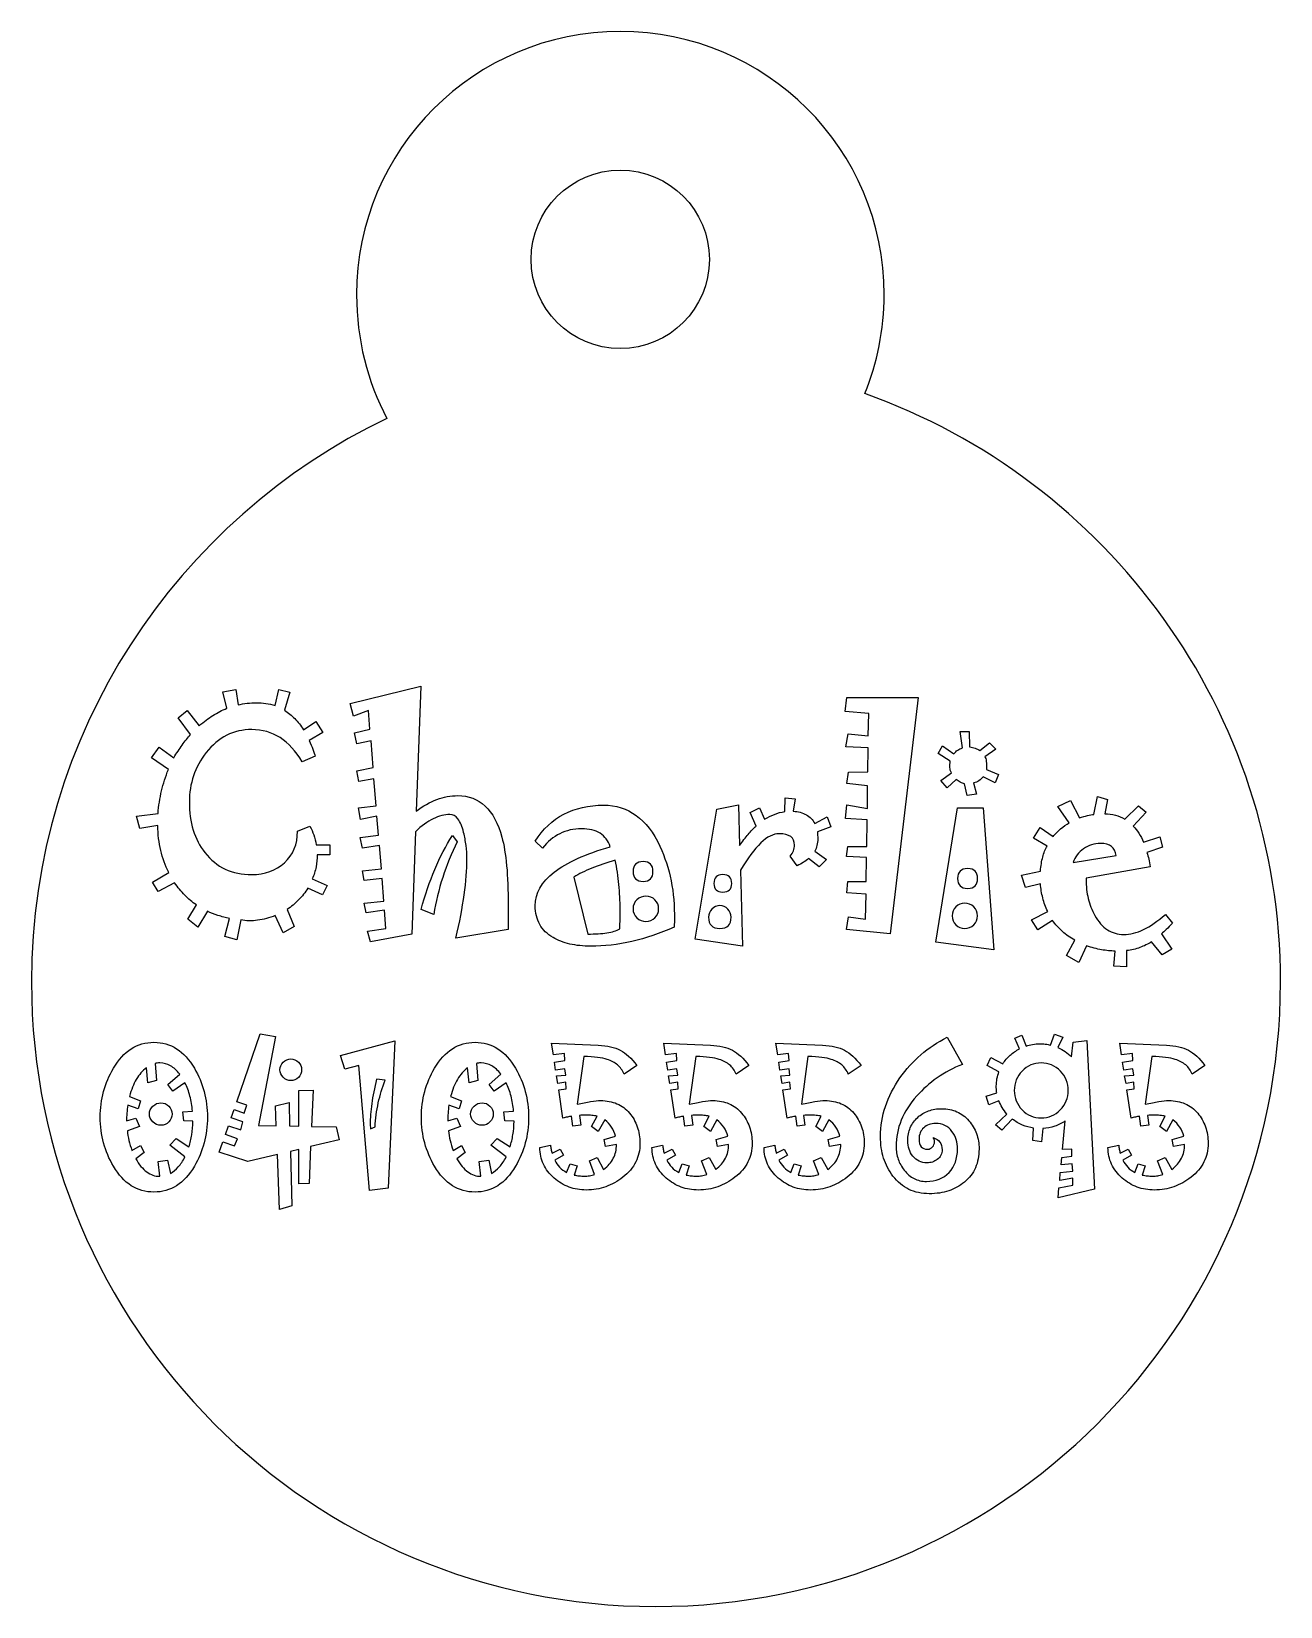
# Model space of a CAD drawing. Extents: x 52.6 to 72.6, y 251.2 to 276.3.
import ezdxf

# ---------------------------------------------------------------- set-up
doc = ezdxf.new("R2010")
doc.units = 0
doc.layers.add('Layer_1', color=7, linetype='CONTINUOUS')
doc.layers.add('text', color=7, linetype='CONTINUOUS')

msp = doc.modelspace()

# ---------------------------------------------------------------- linework, layer by layer
at = {"layer": 'Layer_1', "color": 7}
for p, q in [((62.009514, 276.327222), (62.009514, 276.327222)), ((63.431968, 272.686197), (63.431968, 272.686197))]:
    msp.add_line(p, q, dxfattribs=at)
for points in [[(62.009514, 276.327222), (59.681485, 276.327222), (57.793819, 274.448375), (57.793819, 272.120347)], [(66.225208, 272.120347), (66.225208, 274.448375), (64.337542, 276.327222), (62.009514, 276.327222)], [(60.581091, 272.686197), (60.581091, 273.473445), (61.219283, 274.111635), (62.006531, 274.111635)], [(62.006531, 274.111635), (62.793776, 274.111635), (63.431968, 273.473445), (63.431968, 272.686197)], [(62.006531, 271.26076), (61.219283, 271.26076), (60.581091, 271.89895), (60.581091, 272.686197)], [(63.431968, 272.686197), (63.431968, 271.89895), (62.793776, 271.26076), (62.006531, 271.26076)], [(57.793819, 272.120347), (57.793819, 271.407102), (57.966195, 270.733692), (58.278889, 270.144792)], [(65.916528, 270.541667), (66.111752, 271.02729), (66.225208, 271.564892), (66.225208, 272.120347)], [(72.557569, 261.140139), (72.557569, 265.478044), (69.782746, 269.166913), (65.916528, 270.541667)], [(58.278889, 270.144792), (54.920978, 268.538394), (52.599167, 265.110904), (52.599167, 261.140139)], [(52.599167, 261.140139), (52.599167, 255.629409), (57.063228, 251.165347), (62.573958, 251.165347)], [(62.573958, 251.165347), (68.084689, 251.165347), (72.557569, 255.629409), (72.557569, 261.140139)]]:
    msp.add_open_spline(points, degree=3, dxfattribs=at)
at = {"layer": 'text', "color": 7}
for p, q in [((55.657304, 265.777423), (55.866767, 265.817109)), ((55.71904, 265.515043), (55.657304, 265.777423)), ((55.866767, 265.817109), (55.89984, 265.570164)), ((56.490743, 265.559104), (56.552479, 265.817072)), ((56.552479, 265.817072), (56.726661, 265.772975)), ((56.726661, 265.772975), (56.640674, 265.484137)), ((57.692377, 265.59222), (58.819062, 265.867827)), ((58.819062, 265.867827), (58.744096, 263.870221)), ((54.942929, 265.365113), (55.088451, 265.477561)), ((55.088451, 265.477561), (55.280272, 265.237229)), ((57.745294, 265.391577), (57.692377, 265.59222)), ((57.985623, 265.477567), (57.745294, 265.391577)), ((58.007665, 265.182114), (57.985623, 265.477567)), ((65.598991, 265.462124), (65.627656, 265.687018)), ((65.980434, 265.433461), (65.598991, 265.462124)), ((65.627656, 265.687018), (66.769804, 265.687027)), ((66.769804, 265.687027), (66.320012, 261.912305)), ((55.141368, 265.096118), (54.942929, 265.365113)), ((56.947147, 265.171048), (57.143382, 265.305544)), ((57.143382, 265.305544), (57.255828, 265.129155)), ((65.969399, 265.074068), (65.980434, 265.433461)), ((57.255828, 265.129155), (57.037549, 265.001275)), ((57.76072, 265.124789), (58.007665, 265.182114)), ((57.800407, 264.946193), (57.76072, 265.124789)), ((58.025304, 264.994702), (57.800407, 264.946193)), ((58.060582, 264.569164), (58.025304, 264.994702)), ((65.610009, 264.899884), (65.649695, 265.107142)), ((65.649695, 265.107142), (65.969399, 265.074068)), ((67.477564, 264.882248), (67.440082, 265.142423)), ((67.440082, 265.142423), (67.581193, 265.142423)), ((67.581193, 265.142423), (67.589998, 264.899886)), ((67.753159, 264.838156), (67.907498, 264.961628)), ((67.907498, 264.961628), (68.008923, 264.860206)), ((54.515187, 264.721293), (54.63866, 264.893271)), ((54.786383, 264.538289), (54.515187, 264.721293)), ((54.63866, 264.893271), (54.874578, 264.725702)), ((57.132355, 264.747715), (56.9251, 264.661725)), ((65.969399, 264.882245), (65.610009, 264.899884)), ((65.964997, 264.500804), (65.969399, 264.882245)), ((67.0851, 264.794053), (67.15786, 264.913117)), ((67.281332, 264.670581), (67.0851, 264.794053)), ((67.15786, 264.913117), (67.33866, 264.789645)), ((68.008923, 264.860206), (67.832534, 264.741142)), ((57.800407, 264.516248), (58.060582, 264.569164)), ((57.829069, 264.344267), (57.800407, 264.516248)), ((65.627668, 264.313403), (65.654112, 264.4942)), ((65.654112, 264.4942), (65.964997, 264.500804)), ((67.129197, 264.359696), (67.298971, 264.483168)), ((67.86118, 264.538295), (68.053035, 264.456716)), ((68.053035, 264.456716), (67.997911, 264.32222)), ((58.071605, 264.388364), (57.829069, 264.344267)), ((58.104679, 263.958416), (58.071605, 264.388364)), ((65.958395, 264.275918), (65.627668, 264.313403)), ((65.958395, 263.914321), (65.958395, 264.275918)), ((67.230619, 264.242839), (67.129197, 264.359696)), ((67.376142, 264.377335), (67.230619, 264.242839)), ((67.548119, 264.119378), (67.510637, 264.308995)), ((67.653953, 264.32222), (67.69805, 264.14142)), ((67.997911, 264.32222), (67.80609, 264.421438)), ((57.824661, 263.925345), (58.104679, 263.958416)), ((63.548601, 263.903295), (63.896968, 263.97385)), ((63.896968, 263.97385), (63.914607, 263.323416)), ((64.635597, 263.865813), (64.642201, 264.086299)), ((64.642201, 264.086299), (64.803155, 264.070861)), ((64.803155, 264.070861), (64.770082, 263.870218)), ((65.605626, 263.753367), (65.627668, 263.973853)), ((65.627668, 263.973853), (65.958395, 263.914321)), ((67.69805, 264.14142), (67.548119, 264.119378)), ((69.001132, 263.947392), (69.199571, 264.044406)), ((69.199571, 264.044406), (69.34509, 263.764388)), ((69.574396, 263.819506), (69.633928, 264.108341)), ((69.633928, 264.108341), (69.790474, 264.059835)), ((69.790474, 264.059835), (69.750785, 263.830529)), ((70.070489, 263.742343), (70.288771, 263.958418)), ((70.288771, 263.958418), (70.412243, 263.854792)), ((54.279267, 263.790841), (54.621021, 263.834938)), ((54.329979, 263.594609), (54.279267, 263.790841)), ((57.857734, 263.735725), (57.824661, 263.925345)), ((58.120111, 263.790846), (57.857734, 263.735725)), ((58.142152, 263.486577), (58.120111, 263.790846)), ((63.204643, 261.826317), (63.548601, 263.903295)), ((64.084383, 263.848174), (64.234314, 263.925345)), ((64.17919, 263.634303), (64.084383, 263.848174)), ((64.234314, 263.925345), (64.313689, 263.742341)), ((65.11404, 263.673986), (65.314683, 263.77982)), ((65.314683, 263.77982), (65.371924, 263.618868)), ((65.953996, 263.731326), (65.605626, 263.753367)), ((65.947392, 263.307992), (65.953996, 263.731326)), ((67.049822, 261.777809), (67.39378, 263.925345)), ((67.39378, 263.925345), (67.80609, 263.925345)), ((67.80609, 263.925345), (67.978068, 261.658748)), ((69.181932, 263.685013), (69.001132, 263.947392)), ((70.412243, 263.854792), (70.204988, 263.629895)), ((54.61661, 263.64091), (54.329979, 263.594609)), ((56.850133, 263.550475), (57.048572, 263.62985)), ((57.851111, 263.449095), (58.142152, 263.486577)), ((57.890797, 263.281525), (57.851111, 263.449095)), ((58.733027, 263.543902), (58.677906, 261.907896)), ((59.323989, 263.482166), (59.403364, 263.382948)), ((65.371924, 263.618868), (65.15805, 263.539493)), ((68.613076, 263.44248), (68.714501, 263.610049)), ((68.714501, 263.610049), (68.923961, 263.464527)), ((70.37035, 263.374131), (70.628321, 263.460121)), ((70.628321, 263.460121), (70.672418, 263.29696)), ((57.149994, 263.3344), (57.368276, 263.3344)), ((57.368276, 263.3344), (57.368276, 263.173485)), ((58.159791, 263.323416), (57.890797, 263.281525)), ((58.190658, 262.948591), (58.159791, 263.323416)), ((60.763709, 263.281525), (60.646852, 263.393971)), ((65.114049, 263.233017), (65.303668, 263.098521)), ((65.621078, 263.144831), (65.643119, 263.307992)), ((65.643119, 263.307992), (65.947392, 263.307992)), ((68.826947, 263.314596), (68.613076, 263.44248)), ((70.672418, 263.29696), (70.423267, 263.210973)), ((57.368276, 263.173485), (57.165429, 263.173485)), ((57.890797, 262.919928), (58.190658, 262.948591)), ((64.836238, 262.997096), (64.723789, 263.151438)), ((65.184604, 262.981664), (65.017035, 263.11616)), ((65.303668, 263.098521), (65.184604, 262.981664)), ((65.942986, 263.131595), (65.621078, 263.144831)), ((65.936382, 262.745743), (65.942986, 263.131595)), ((69.24366, 263.050013), (69.929369, 263.162461)), ((70.476175, 262.981667), (69.450915, 262.803071)), ((54.530619, 262.739123), (54.792999, 262.891257)), ((54.621021, 262.589192), (54.530619, 262.739123)), ((54.885604, 262.728099), (54.621021, 262.589192)), ((57.086054, 262.789841), (57.321975, 262.684007)), ((57.912838, 262.761178), (57.890797, 262.919928)), ((58.201676, 262.796456), (57.912838, 262.761178)), ((58.22812, 262.434859), (58.201676, 262.796456)), ((61.264269, 262.818503), (61.489164, 261.907896)), ((62.529855, 262.906698), (62.529855, 262.906698)), ((63.788832, 262.717081), (63.788832, 262.717081)), ((63.927838, 262.926541), (63.960911, 261.713868)), ((65.627696, 262.567145), (65.643133, 262.750146)), ((65.643133, 262.750146), (65.936382, 262.745743)), ((67.715689, 262.796456), (67.715689, 262.796456)), ((68.416845, 262.847166), (68.721114, 262.915517)), ((68.485196, 262.653138), (68.416845, 262.847166)), ((68.721114, 262.71267), (68.485196, 262.653138)), ((69.450915, 262.803071), (69.450915, 262.778828)), ((57.251419, 262.536281), (57.015499, 262.642114)), ((57.321975, 262.684007), (57.251419, 262.536281)), ((65.936376, 262.547305), (65.627696, 262.567145)), ((65.925342, 262.143817), (65.936376, 262.547305)), ((55.099475, 262.143811), (55.233971, 262.373117)), ((55.41036, 262.271692), (55.258225, 262.020339)), ((56.618624, 261.927739), (56.495151, 262.203346)), ((56.682564, 262.30036), (56.795012, 262.031368)), ((57.917232, 262.401785), (58.22812, 262.434859)), ((57.948102, 262.245239), (57.917232, 262.401785)), ((58.239144, 262.289336), (57.948102, 262.245239)), ((58.261185, 261.998295), (58.239144, 262.289336)), ((59.028536, 262.223192), (58.823485, 262.30036)), ((60.216931, 262.370916), (60.216957, 262.370916)), ((62.00512, 262.302564), (62.0051, 262.302567)), ((62.620257, 262.311372), (62.620257, 262.311372)), ((67.715689, 262.198938), (67.715689, 262.198938)), ((68.580003, 262.132791), (68.837974, 262.267289)), ((70.718711, 262.223203), (70.83116, 262.079874)), ((55.258225, 262.020339), (55.099475, 262.143811)), ((55.685967, 261.868202), (55.765342, 262.154835)), ((55.943937, 262.132785), (55.882201, 261.815285)), ((56.795012, 262.031368), (56.618624, 261.927739)), ((57.970143, 261.956402), (58.261185, 261.998295)), ((58.014241, 261.78222), (57.970143, 261.956402)), ((60.214699, 261.980656), (59.38126, 261.843956)), ((62.87161, 262.139406), (62.869352, 262.020345)), ((62.871556, 262.139406), (62.87161, 262.139406)), ((63.777797, 262.176888), (63.777797, 262.176888)), ((65.621072, 261.980656), (65.654146, 262.181299)), ((66.320012, 261.912305), (65.621072, 261.980656)), ((65.654146, 262.181299), (65.925342, 262.143817)), ((68.679224, 261.976248), (68.580003, 262.132791)), ((68.915142, 262.126178), (68.679224, 261.976248)), ((55.882201, 261.815285), (55.685967, 261.868202)), ((58.677906, 261.907896), (58.014241, 261.78222)), ((63.960911, 261.713868), (63.204643, 261.826317)), ((67.978068, 261.658748), (67.049822, 261.777809)), ((69.135628, 261.563938), (69.270126, 261.810882)), ((69.457539, 261.720484), (69.334067, 261.4559)), ((70.665794, 261.574961), (70.498225, 261.78222)), ((70.654771, 261.912305), (70.820133, 261.66536)), ((69.334067, 261.4559), (69.135628, 261.563938)), ((69.896307, 261.396374), (69.913946, 261.636703)), ((70.099146, 261.643313), (70.094743, 261.383138)), ((70.820133, 261.66536), (70.665794, 261.574961)), ((70.094743, 261.383138), (69.896307, 261.396374)), ((55.878352, 259.230002), (56.254554, 260.315895)), ((56.499845, 260.271798), (56.228372, 258.849663)), ((56.254554, 260.315895), (56.499845, 260.271798)), ((57.5375, 259.967249), (58.405663, 260.201516)), ((58.405663, 260.201516), (58.299556, 257.850582)), ((67.230619, 260.259394), (67.474533, 259.826688)), ((68.311006, 260.242875), (68.422627, 260.292484)), ((68.385419, 260.074756), (68.311006, 260.242875)), ((68.422627, 260.292484), (68.492906, 260.118853)), ((68.884269, 260.134008), (68.947659, 260.306263)), ((68.947659, 260.306263), (69.077194, 260.263543)), ((69.077194, 260.263543), (69.000026, 260.095423)), ((69.217754, 259.946596), (69.243945, 260.18224)), ((69.243945, 260.18224), (69.461676, 260.20843)), ((69.461676, 260.20843), (69.587065, 257.832667)), ((57.607781, 259.74952), (57.5375, 259.967249)), ((60.939892, 259.979655), (60.910953, 260.165688)), ((60.910953, 260.165688), (61.656471, 260.131237)), ((61.1149, 259.997576), (60.939892, 259.979655)), ((61.121787, 259.890089), (61.1149, 259.997576)), ((61.423581, 259.953473), (61.318851, 259.188663)), ((62.731337, 259.979655), (62.702398, 260.165688)), ((62.702398, 260.165688), (63.447916, 260.131237)), ((62.906348, 259.997576), (62.731337, 259.979655)), ((62.913235, 259.890089), (62.906348, 259.997576)), ((63.215029, 259.953473), (63.110299, 259.188663)), ((64.522807, 259.979655), (64.493868, 260.165688)), ((64.493868, 260.165688), (65.239386, 260.131237)), ((64.697819, 259.997576), (64.522807, 259.979655)), ((64.704705, 259.890089), (64.697819, 259.997576)), ((65.006499, 259.953473), (64.901767, 259.188663)), ((67.868656, 259.806038), (67.927911, 259.936952)), ((67.927911, 259.936952), (68.120836, 259.834977)), ((70.018427, 259.979655), (69.989491, 260.165688)), ((69.989491, 260.165688), (70.735009, 260.131237)), ((70.193439, 259.997576), (70.018427, 259.979655)), ((70.200325, 259.890089), (70.193439, 259.997576)), ((70.50212, 259.953473), (70.39739, 259.188663)), ((54.460338, 259.53178), (54.436913, 259.771559)), ((54.577482, 259.841838), (54.598141, 259.567608)), ((56.916004, 259.739874), (56.916004, 259.739874)), ((57.828267, 259.810153), (57.607781, 259.74952)), ((58.000522, 257.809242), (57.828267, 259.810153)), ((59.592179, 259.53178), (59.568755, 259.771559)), ((59.709296, 259.841838), (59.729982, 259.567608)), ((60.956421, 259.862544), (61.121787, 259.890089)), ((60.974343, 259.735764), (60.956421, 259.862544)), ((61.121792, 259.756423), (60.974343, 259.735764)), ((61.135565, 259.655825), (61.121792, 259.756423)), ((62.272455, 259.810155), (62.068504, 259.672352)), ((62.747872, 259.862544), (62.913235, 259.890089)), ((62.765793, 259.735764), (62.747872, 259.862544)), ((62.913243, 259.756423), (62.765793, 259.735764)), ((62.927016, 259.655825), (62.913243, 259.756423)), ((64.0639, 259.810155), (63.859952, 259.672352)), ((64.53934, 259.862544), (64.704705, 259.890089)), ((64.557261, 259.735764), (64.53934, 259.862544)), ((64.704711, 259.756423), (64.557261, 259.735764)), ((64.718483, 259.655825), (64.704711, 259.756423)), ((65.85537, 259.810155), (65.65142, 259.672352)), ((68.058826, 259.708197), (67.868656, 259.806038)), ((70.03496, 259.862544), (70.200325, 259.890089)), ((70.052881, 259.735764), (70.03496, 259.862544)), ((70.200334, 259.756423), (70.052881, 259.735764)), ((70.214106, 259.655825), (70.200334, 259.756423)), ((71.35099, 259.810155), (71.147043, 259.672352)), ((54.598141, 259.567608), (54.460338, 259.53178)), ((54.780053, 259.504241), (54.967468, 259.669606)), ((54.858601, 259.399511), (54.780053, 259.504241)), ((55.051528, 259.531802), (54.858601, 259.399511)), ((58.251324, 259.574508), (58.113521, 259.591047)), ((58.25135, 259.574511), (58.251324, 259.574508)), ((59.729982, 259.567608), (59.592179, 259.53178)), ((59.911869, 259.504241), (60.099281, 259.669606)), ((59.990417, 259.399511), (59.911869, 259.504241)), ((60.183341, 259.531802), (59.990417, 259.399511)), ((60.988112, 259.642053), (61.135565, 259.655825)), ((61.010154, 259.518027), (60.988112, 259.642053)), ((61.135556, 259.540069), (61.010154, 259.518027)), ((61.023932, 259.420178), (61.142443, 259.436716)), ((61.091456, 258.966805), (61.023932, 259.420178)), ((61.142443, 259.436716), (61.135556, 259.540069)), ((62.779566, 259.642053), (62.927016, 259.655825)), ((62.801607, 259.518027), (62.779566, 259.642053)), ((62.927007, 259.540069), (62.801607, 259.518027)), ((62.81538, 259.420178), (62.933893, 259.436716)), ((62.882904, 258.966805), (62.81538, 259.420178)), ((62.933893, 259.436716), (62.927007, 259.540069)), ((64.571033, 259.642053), (64.718483, 259.655825)), ((64.593075, 259.518027), (64.571033, 259.642053)), ((64.718478, 259.540069), (64.593075, 259.518027)), ((64.606853, 259.420178), (64.725364, 259.436716)), ((64.674377, 258.966805), (64.606853, 259.420178)), ((64.725364, 259.436716), (64.718478, 259.540069)), ((70.066656, 259.642053), (70.214106, 259.655825)), ((70.088698, 259.518027), (70.066656, 259.642053)), ((70.214098, 259.540069), (70.088698, 259.518027)), ((70.102473, 259.420178), (70.220984, 259.436716)), ((70.169995, 258.966805), (70.102473, 259.420178)), ((70.220984, 259.436716), (70.214098, 259.540069)), ((54.301867, 259.118369), (54.137879, 259.174868)), ((54.165441, 259.314051), (54.340452, 259.243769)), ((54.340452, 259.243769), (54.301867, 259.118369)), ((56.03958, 259.174879), (55.878352, 259.230002)), ((55.996863, 259.046722), (56.03958, 259.174879)), ((56.497099, 259.165168), (56.717585, 259.218911)), ((56.717585, 259.218911), (56.724471, 258.842706)), ((56.869166, 259.406259), (57.097919, 259.413145)), ((56.869166, 258.839884), (56.869166, 259.406259)), ((57.097919, 259.413145), (57.073111, 258.835746)), ((59.433706, 259.118369), (59.26972, 259.174868)), ((59.297279, 259.314051), (59.472291, 259.243769)), ((59.472291, 259.243769), (59.433706, 259.118369)), ((67.854889, 259.316834), (68.023009, 259.373335)), ((67.896229, 259.181788), (67.854889, 259.316834)), ((68.05884, 259.243797), (67.896229, 259.181788)), ((69.166765, 259.409143), (69.166765, 259.409143)), ((54.118575, 258.924065), (54.266025, 258.966785)), ((54.266025, 258.966785), (54.322526, 258.833116)), ((54.846192, 259.032938), (54.846192, 259.032938)), ((55.017077, 259.067394), (55.171416, 259.078429)), ((55.03085, 258.926837), (55.017077, 259.067394)), ((55.1783, 258.917185), (55.03085, 258.926837)), ((55.178277, 258.917187), (55.1783, 258.917185)), ((55.409809, 258.980574), (55.409809, 258.980574)), ((55.788777, 258.969551), (55.835632, 259.107354)), ((55.976193, 258.906161), (55.788777, 258.969551)), ((55.835632, 259.107354), (55.996863, 259.046722)), ((56.510871, 258.846841), (56.497099, 259.165168)), ((59.250416, 258.924065), (59.397866, 258.966785)), ((59.397866, 258.966785), (59.454364, 258.833116)), ((59.978005, 259.032938), (59.978005, 259.032938)), ((60.148891, 259.067394), (60.303232, 259.078429)), ((60.162663, 258.926837), (60.148891, 259.067394)), ((60.310113, 258.917185), (60.162663, 258.926837)), ((60.310118, 258.917187), (60.310113, 258.917185)), ((60.541622, 258.980574), (60.541622, 258.980574)), ((61.248567, 258.840019), (61.22788, 258.997115)), ((61.353302, 259.010888), (61.375344, 258.853792)), ((61.550361, 258.83313), (61.635801, 258.997115)), ((61.758446, 258.93786), (61.656471, 258.755959)), ((63.039989, 258.840019), (63.01933, 258.997115)), ((63.144727, 259.010888), (63.166769, 258.853792)), ((63.341786, 258.83313), (63.427223, 258.997115)), ((63.549869, 258.93786), (63.447893, 258.755959)), ((64.831462, 258.840019), (64.810804, 258.997115)), ((64.936201, 259.010888), (64.958242, 258.853792)), ((65.13326, 258.83313), (65.218699, 258.997115)), ((65.341345, 258.93786), (65.239369, 258.755959)), ((68.002339, 258.860703), (68.186997, 259.032958)), ((68.271057, 258.953032), (68.107069, 258.772509)), ((69.073073, 258.466597), (69.11717, 258.924105)), ((70.32708, 258.840019), (70.306421, 258.997115)), ((70.431818, 259.010888), (70.45386, 258.853792)), ((70.628877, 258.83313), (70.714314, 258.997115)), ((70.836962, 258.93786), (70.734987, 258.755959)), ((54.322526, 258.833116), (54.130979, 258.765592)), ((55.697828, 258.704968), (55.74468, 258.842771)), ((55.89213, 258.638823), (55.697828, 258.704968)), ((55.74468, 258.842771), (55.941739, 258.779384)), ((55.941739, 258.779384), (55.976193, 258.906161)), ((56.228372, 258.849663), (56.510871, 258.846841)), ((56.724471, 258.842706), (56.869166, 258.839884)), ((57.073111, 258.835746), (57.469986, 258.82886)), ((57.469986, 258.82886), (57.51683, 258.61815)), ((58.012914, 258.868956), (58.014325, 258.797297)), ((58.014325, 258.797297), (58.088742, 258.826236)), ((59.454364, 258.833116), (59.262817, 258.765592)), ((61.375344, 258.853792), (61.248567, 258.840019)), ((61.656471, 258.755959), (61.550361, 258.83313)), ((61.7488, 258.627802), (61.933455, 258.678789)), ((63.166769, 258.853792), (63.039989, 258.840019)), ((63.447893, 258.755959), (63.341786, 258.83313)), ((63.540222, 258.627802), (63.72488, 258.678789)), ((64.958242, 258.853792), (64.831462, 258.840019)), ((65.239369, 258.755959), (65.13326, 258.83313)), ((65.331698, 258.627802), (65.516356, 258.678789)), ((68.107069, 258.772509), (68.002339, 258.860703)), ((68.599039, 258.611278), (68.612811, 258.808337)), ((68.757501, 258.804217), (68.736842, 258.59062)), ((70.45386, 258.853792), (70.32708, 258.840019)), ((70.734987, 258.755959), (70.628877, 258.83313)), ((70.827316, 258.627802), (71.011971, 258.678789)), ((54.204006, 258.452777), (54.340433, 258.529947)), ((54.399688, 258.416948), (54.266016, 258.319108)), ((54.340433, 258.529947), (54.399688, 258.416948)), ((54.808955, 258.536848), (54.909553, 258.641578)), ((55.051492, 258.346678), (54.808955, 258.536848)), ((54.909553, 258.641578), (55.114881, 258.507909)), ((55.599988, 258.423849), (55.656486, 258.586457)), ((56.057495, 258.272264), (55.599988, 258.423849)), ((55.656486, 258.586457), (55.842521, 258.527201)), ((55.842521, 258.527201), (55.89213, 258.638823)), ((56.869149, 258.463811), (56.738235, 258.434872)), ((56.738235, 258.434872), (56.757539, 257.563952)), ((56.869149, 257.918109), (56.869149, 258.463811)), ((57.059322, 258.513418), (57.034515, 257.924996)), ((57.51683, 258.61815), (57.059322, 258.513418)), ((59.335845, 258.452777), (59.472271, 258.529947)), ((59.531527, 258.416948), (59.397858, 258.319108)), ((59.472271, 258.529947), (59.531527, 258.416948)), ((59.9408, 258.536848), (60.041395, 258.641578)), ((60.183333, 258.346678), (59.9408, 258.536848)), ((60.041395, 258.641578), (60.246723, 258.507909)), ((60.722146, 258.498259), (60.893023, 258.536845)), ((60.91783, 258.410065), (61.04461, 258.4707)), ((61.04461, 258.4707), (61.098354, 258.375614)), ((61.769458, 258.513423), (61.7488, 258.627802)), ((61.947225, 258.54374), (61.769458, 258.513423)), ((62.322064, 258.56441), (62.32205, 258.564407)), ((62.513597, 258.498259), (62.684474, 258.536845)), ((62.709281, 258.410065), (62.836061, 258.4707)), ((62.836061, 258.4707), (62.889805, 258.375614)), ((63.560909, 258.513423), (63.540222, 258.627802)), ((63.738675, 258.54374), (63.560909, 258.513423)), ((64.113509, 258.56441), (64.113497, 258.564407)), ((64.305045, 258.498259), (64.475922, 258.536845)), ((64.500729, 258.410065), (64.627509, 258.4707)), ((64.627509, 258.4707), (64.681252, 258.375614)), ((65.352357, 258.513423), (65.331698, 258.627802)), ((65.530123, 258.54374), (65.352357, 258.513423)), ((65.904979, 258.56441), (65.904948, 258.564407)), ((67.740474, 258.473447), (67.740496, 258.473455)), ((68.736842, 258.59062), (68.599039, 258.611278)), ((69.224655, 258.470717), (69.073073, 258.466597)), ((69.224655, 258.357716), (69.224655, 258.470717)), ((69.800662, 258.498259), (69.971539, 258.536845)), ((69.996346, 258.410065), (70.123126, 258.4707)), ((70.123126, 258.4707), (70.17687, 258.375614)), ((70.847974, 258.513423), (70.827316, 258.627802)), ((71.025741, 258.54374), (70.847974, 258.513423)), ((71.400602, 258.56441), (71.400566, 258.564407)), ((54.621543, 258.276388), (54.773127, 258.295692)), ((54.647733, 258.037986), (54.621543, 258.276388)), ((54.773127, 258.295692), (54.818602, 258.083475)), ((56.528784, 258.386641), (56.057495, 258.272264)), ((56.563235, 257.510211), (56.528784, 258.386641)), ((59.753384, 258.276388), (59.904969, 258.295692)), ((59.779575, 258.037986), (59.753384, 258.276388)), ((59.904969, 258.295692), (59.950446, 258.083475)), ((61.098354, 258.375614), (60.96055, 258.295689)), ((61.15072, 258.101384), (61.205841, 258.235053)), ((61.205841, 258.235053), (61.316083, 258.206117)), ((61.316083, 258.206117), (61.269231, 258.058665)), ((61.513144, 258.286048), (61.63579, 258.339792)), ((61.597204, 258.068317), (61.513144, 258.286048)), ((61.63579, 258.339792), (61.741897, 258.146865)), ((62.889805, 258.375614), (62.751998, 258.295689)), ((62.942168, 258.101384), (62.997289, 258.235053)), ((62.997289, 258.235053), (63.107533, 258.206117)), ((63.107533, 258.206117), (63.060679, 258.058665)), ((63.304592, 258.286048), (63.427237, 258.339792)), ((63.388652, 258.068317), (63.304592, 258.286048)), ((63.427237, 258.339792), (63.533347, 258.146865)), ((64.681252, 258.375614), (64.543449, 258.295689)), ((64.733619, 258.101384), (64.78874, 258.235053)), ((64.78874, 258.235053), (64.898984, 258.206117)), ((64.898984, 258.206117), (64.852129, 258.058665)), ((65.096043, 258.286048), (65.218688, 258.339792)), ((65.180103, 258.068317), (65.096043, 258.286048)), ((65.218688, 258.339792), (65.324798, 258.146865)), ((69.052392, 258.221284), (69.063427, 258.339795)), ((69.228781, 258.235056), (69.052392, 258.221284)), ((69.063427, 258.339795), (69.224655, 258.357716)), ((69.23705, 258.122057), (69.228781, 258.235056)), ((70.17687, 258.375614), (70.039066, 258.295689)), ((70.229233, 258.101384), (70.284357, 258.235053)), ((70.284357, 258.235053), (70.394599, 258.206117)), ((70.394599, 258.206117), (70.347747, 258.058665)), ((70.591657, 258.286048), (70.714303, 258.339792)), ((70.67572, 258.068317), (70.591657, 258.286048)), ((70.714303, 258.339792), (70.820413, 258.146865)), ((57.034515, 257.924996), (56.869149, 257.918109)), ((69.028959, 257.97047), (69.038611, 258.09725)), ((69.237042, 258.006301), (69.028959, 257.97047)), ((69.038611, 258.09725), (69.23705, 258.122057)), ((69.237042, 257.897437), (69.237042, 258.006301)), ((58.299556, 257.850582), (58.000522, 257.809242)), ((69.002777, 257.692109), (69.017933, 257.856094)), ((69.587065, 257.832667), (69.002777, 257.692109)), ((69.017933, 257.856094), (69.237042, 257.897437)), ((56.757539, 257.563952), (56.563235, 257.510211))]:
    msp.add_line(p, q, dxfattribs=at)
for points in [[(55.498554, 265.400391), (55.572048, 265.447423), (55.645544, 265.485641), (55.71904, 265.515043)], [(55.89984, 265.570164), (55.946875, 265.580465), (55.995014, 265.588537), (56.044259, 265.594407)], [(56.044259, 265.594407), (56.093498, 265.600277), (56.143107, 265.603212), (56.193086, 265.603212)], [(56.193086, 265.603212), (56.24453, 265.603207), (56.294875, 265.599544), (56.34412, 265.592178)], [(56.34412, 265.592178), (56.393359, 265.584812), (56.442232, 265.573805), (56.490743, 265.559104)], [(56.640674, 265.484137), (56.699466, 265.447386), (56.754587, 265.402922), (56.806036, 265.350745)], [(55.280272, 265.237229), (55.352298, 265.298963), (55.425058, 265.35335), (55.498554, 265.400391)], [(56.806036, 265.350745), (56.857482, 265.298559), (56.904517, 265.23866), (56.947147, 265.171048)], [(55.006869, 264.927448), (55.050967, 264.988445), (55.0958, 265.044669), (55.141368, 265.096118)], [(55.71904, 265.083955), (55.597038, 265.022952), (55.487528, 264.930714), (55.390517, 264.807247)], [(56.118119, 265.175457), (55.974067, 265.175454), (55.841042, 265.144954), (55.71904, 265.083955)], [(56.572322, 265.046473), (56.438557, 265.13246), (56.287159, 265.175454), (56.118119, 265.175457)], [(56.9251, 264.661725), (56.823675, 264.832232), (56.706081, 264.96048), (56.572322, 265.046473)], [(57.037549, 265.001275), (57.05959, 264.949823), (57.078702, 264.902788), (57.094874, 264.860164)], [(54.874578, 264.725702), (54.918675, 264.799195), (54.962772, 264.866443), (55.006869, 264.927448)], [(55.390517, 264.807247), (55.299381, 264.692591), (55.231767, 264.569119), (55.187669, 264.43683)], [(57.094874, 264.860164), (57.111045, 264.817531), (57.123533, 264.780049), (57.132355, 264.747715)], [(67.33866, 264.789645), (67.356299, 264.811686), (67.376508, 264.830432), (67.399292, 264.845866)], [(67.399292, 264.845866), (67.422068, 264.861304), (67.448168, 264.873439), (67.477564, 264.882248)], [(67.589998, 264.899886), (67.622335, 264.895484), (67.651734, 264.888118), (67.678193, 264.877845)], [(67.678193, 264.877845), (67.704637, 264.867544), (67.729639, 264.854308), (67.753159, 264.838156)], [(67.832534, 264.741142), (67.844303, 264.724971), (67.852375, 264.699983), (67.856777, 264.666178)], [(54.677245, 264.195434), (54.704451, 264.312288), (54.740816, 264.426574), (54.786383, 264.538289)], [(67.273627, 264.571363), (67.271369, 264.602227), (67.273909, 264.6353), (67.281332, 264.670581)], [(67.298971, 264.483168), (67.284267, 264.511108), (67.275829, 264.540491), (67.273627, 264.571363)], [(67.856777, 264.666178), (67.86118, 264.632365), (67.862648, 264.589738), (67.86118, 264.538295)], [(55.187669, 264.43683), (55.143572, 264.304536), (55.121522, 264.164895), (55.121522, 264.017905)], [(67.441185, 264.334338), (67.41841, 264.346841), (67.396718, 264.361178), (67.376142, 264.377335)], [(67.510637, 264.308995), (67.487128, 264.313398), (67.463969, 264.321864), (67.441185, 264.334338)], [(67.737739, 264.357498), (67.712762, 264.341326), (67.684822, 264.329558), (67.653953, 264.32222)], [(67.80609, 264.421438), (67.785516, 264.394965), (67.762727, 264.373663), (67.737739, 264.357498)], [(54.621021, 263.834938), (54.631322, 263.95841), (54.65005, 264.078575), (54.677245, 264.195434)], [(55.121522, 264.017905), (55.121522, 263.854744), (55.142096, 263.705547), (55.183258, 263.570318)], [(58.744096, 263.870221), (58.854337, 263.954005), (58.964949, 264.016474), (59.075927, 264.057637)], [(59.075927, 264.057637), (59.186905, 264.09879), (59.29825, 264.11937), (59.409965, 264.119373)], [(59.409965, 264.119373), (59.58341, 264.11937), (59.729299, 264.063879), (59.84763, 263.952904)], [(59.84763, 263.952904), (59.965954, 263.841926), (60.055252, 263.676193), (60.115521, 263.455707)], [(61.105463, 263.822816), (61.287731, 263.919094), (61.500131, 263.967235), (61.742667, 263.967235)], [(61.742667, 263.967235), (61.939633, 263.967235), (62.112714, 263.912481), (62.261914, 263.802973)], [(59.019657, 263.750057), (58.928522, 263.703752), (58.832979, 263.635034), (58.733027, 263.543902)], [(59.284241, 263.819512), (59.198987, 263.819509), (59.110793, 263.796369), (59.019657, 263.750057)], [(59.414328, 263.746749), (59.37758, 263.795255), (59.334217, 263.819509), (59.284241, 263.819512)], [(59.504727, 263.530674), (59.481218, 263.626215), (59.451073, 263.698241), (59.414328, 263.746749)], [(60.646852, 263.393971), (60.770324, 263.583588), (60.923193, 263.726536), (61.105463, 263.822816)], [(62.261914, 263.802973), (62.411108, 263.693463), (62.537151, 263.529201), (62.640046, 263.310188)], [(64.313689, 263.742341), (64.365132, 263.773207), (64.417682, 263.799296), (64.471336, 263.820612)], [(64.471336, 263.820612), (64.524986, 263.84192), (64.57974, 263.856991), (64.635597, 263.865813)], [(64.770082, 263.870218), (64.852395, 263.865816), (64.922583, 263.847076), (64.980648, 263.813994)], [(64.980648, 263.813994), (65.038707, 263.78092), (65.083171, 263.734252), (65.11404, 263.673986)], [(69.34509, 263.764388), (69.392125, 263.779092), (69.434755, 263.790832), (69.472974, 263.799666)], [(69.472974, 263.799666), (69.511189, 263.808471), (69.544997, 263.815103), (69.574396, 263.819506)], [(69.750785, 263.830529), (69.80958, 263.830527), (69.865438, 263.823192), (69.918354, 263.808488)], [(69.918354, 263.808488), (69.971271, 263.793784), (70.021981, 263.77174), (70.070489, 263.742343)], [(54.665118, 263.245138), (54.635719, 263.369344), (54.61955, 263.501269), (54.61661, 263.64091)], [(55.183258, 263.570318), (55.224415, 263.435085), (55.286887, 263.314554), (55.370674, 263.208721)], [(56.642878, 263.047766), (56.781045, 263.174177), (56.850133, 263.341746), (56.850133, 263.550475)], [(57.048572, 263.62985), (57.073549, 263.58575), (57.094137, 263.539448), (57.110308, 263.490943)], [(57.110308, 263.490943), (57.12648, 263.442434), (57.139705, 263.390254), (57.149994, 263.3344)], [(59.045074, 262.941975), (59.128121, 263.138941), (59.221093, 263.319005), (59.323989, 263.482166)], [(59.543312, 263.322315), (59.533745, 263.393604), (59.520904, 263.463056), (59.504727, 263.530674)], [(60.115521, 263.455707), (60.149325, 263.332235), (60.17468, 263.1801), (60.191588, 262.999303)], [(61.041523, 263.511932), (60.937157, 263.459749), (60.844554, 263.382948), (60.763709, 263.281525)], [(61.389889, 263.590206), (61.262006, 263.590203), (61.145886, 263.5641), (61.041523, 263.511932)], [(61.684239, 263.517443), (61.607068, 263.565949), (61.50895, 263.590203), (61.389889, 263.590206)], [(61.8485, 263.303573), (61.816161, 263.397646), (61.761407, 263.468935), (61.684239, 263.517443)], [(63.914607, 263.323416), (63.961645, 263.38956), (64.007213, 263.448358), (64.05131, 263.499805)], [(64.05131, 263.499805), (64.095407, 263.551251), (64.138034, 263.596082), (64.17919, 263.634303)], [(64.545199, 263.510831), (64.454064, 263.510828), (64.35705, 263.461953), (64.254157, 263.364205)], [(64.730407, 263.464527), (64.689248, 263.495393), (64.627512, 263.510828), (64.545199, 263.510831)], [(64.792143, 263.327827), (64.79214, 263.38809), (64.771569, 263.433657), (64.730407, 263.464527)], [(65.15805, 263.539493), (65.15805, 263.527725), (65.158897, 263.510094), (65.160308, 263.486577)], [(65.160308, 263.486577), (65.161719, 263.463068), (65.162565, 263.444684), (65.162565, 263.431456)], [(68.923961, 263.464527), (68.960709, 263.510094), (69.000765, 263.551251), (69.044129, 263.587999)], [(69.044129, 263.587999), (69.087489, 263.624747), (69.133424, 263.657084), (69.181932, 263.685013)], [(70.204988, 263.629895), (70.237322, 263.599025), (70.267455, 263.56191), (70.295386, 263.51855)], [(70.295386, 263.51855), (70.323326, 263.475186), (70.3483, 263.427048), (70.37035, 263.374131)], [(54.792999, 262.891257), (54.737141, 263.002969), (54.694514, 263.12093), (54.665118, 263.245138)], [(55.370674, 263.208721), (55.463276, 263.091127), (55.571681, 263.003299), (55.69589, 262.945241)], [(59.403364, 263.382948), (59.310758, 263.196269), (59.233221, 263.006283), (59.170751, 262.812991)], [(59.557649, 263.10293), (59.557649, 263.177893), (59.55288, 263.251023), (59.543312, 263.322315)], [(60.950021, 262.895674), (61.150661, 263.052954), (61.450155, 263.18892), (61.8485, 263.303573)], [(62.640046, 263.310188), (62.720889, 263.138207), (62.780788, 262.954836), (62.819743, 262.760075)], [(64.254157, 263.364205), (64.151262, 263.266458), (64.04249, 263.120568), (63.927838, 262.926541)], [(64.723789, 263.151438), (64.747298, 263.180834), (64.764579, 263.210233), (64.775605, 263.239632)], [(64.775605, 263.239632), (64.78664, 263.269029), (64.792143, 263.298428), (64.792143, 263.327827)], [(65.15043, 263.324519), (65.142358, 263.291446), (65.130223, 263.260943), (65.114049, 263.233017)], [(65.162565, 263.431456), (65.162563, 263.393235), (65.15853, 263.35759), (65.15043, 263.324519)], [(68.758599, 263.138207), (68.776238, 263.204352), (68.799019, 263.26315), (68.826947, 263.314596)], [(69.411229, 263.270499), (69.328913, 263.213171), (69.273056, 263.139678), (69.24366, 263.050013)], [(69.678017, 263.356489), (69.58247, 263.356489), (69.493542, 263.327824), (69.411229, 263.270499)], [(69.857713, 263.307984), (69.81582, 263.340318), (69.755921, 263.356489), (69.678017, 263.356489)], [(69.929369, 263.162461), (69.923499, 263.227136), (69.899603, 263.275644), (69.857713, 263.307984)], [(70.423267, 263.210973), (70.435035, 263.178633), (70.444941, 263.143355), (70.453033, 263.105139)], [(55.69589, 262.945241), (55.820096, 262.887179), (55.96084, 262.858147), (56.118119, 262.85815)], [(56.118119, 262.85815), (56.329786, 262.858147), (56.504705, 262.921353), (56.642878, 263.047766)], [(57.14669, 262.980561), (57.134187, 262.916618), (57.11398, 262.853044), (57.086054, 262.789841)], [(57.165429, 263.173485), (57.165426, 263.108808), (57.159192, 263.044501), (57.14669, 262.980561)], [(58.823485, 262.30036), (58.888159, 262.531136), (58.962022, 262.745007), (59.045074, 262.941975)], [(59.513552, 262.537384), (59.542948, 262.746844), (59.557649, 262.93536), (59.557649, 263.10293)], [(60.191588, 262.999303), (60.208493, 262.818503), (60.216931, 262.609041), (60.216931, 262.370916)], [(61.554208, 262.960718), (61.443229, 262.915884), (61.346582, 262.868479), (61.264269, 262.818503)], [(61.927932, 263.087498), (61.789759, 263.047809), (61.665186, 263.005549), (61.554208, 262.960718)], [(61.98636, 262.699442), (61.973858, 262.830261), (61.95439, 262.959614), (61.927932, 263.087498)], [(62.253148, 263.025762), (62.225942, 262.999289), (62.212355, 262.959614), (62.212355, 262.906698)], [(62.373312, 263.065448), (62.320393, 263.065448), (62.280337, 263.052211), (62.253148, 263.025762)], [(62.491273, 263.025762), (62.465534, 263.052206), (62.426226, 263.065448), (62.373312, 263.065448)], [(62.529855, 262.906698), (62.529855, 262.959614), (62.516986, 262.9993), (62.491273, 263.025762)], [(64.936559, 263.054424), (64.906423, 263.035318), (64.872983, 263.016205), (64.836238, 262.997096)], [(65.017035, 263.11616), (64.993526, 263.094119), (64.966689, 263.07353), (64.936559, 263.054424)], [(67.559146, 262.952999), (67.504759, 262.952999), (67.464336, 262.939763), (67.437878, 262.913313)], [(67.677106, 262.913313), (67.651396, 262.939757), (67.61206, 262.952999), (67.559146, 262.952999)], [(68.721114, 262.915517), (68.728452, 262.99783), (68.740954, 263.07206), (68.758599, 263.138207)], [(70.453033, 263.105139), (70.461104, 263.066918), (70.468837, 263.025762), (70.476175, 262.981667)], [(55.048762, 262.52966), (54.991435, 262.588455), (54.93705, 262.654603), (54.885604, 262.728099)], [(59.170751, 262.812991), (59.108278, 262.619697), (59.060873, 262.423099), (59.028536, 262.223192)], [(60.649056, 262.359892), (60.649056, 262.559799), (60.749378, 262.738392), (60.950021, 262.895674)], [(62.0051, 262.302567), (62.005097, 262.436326), (61.998863, 262.568618), (61.98636, 262.699442)], [(62.212355, 262.906698), (62.212355, 262.853781), (62.225959, 262.814459), (62.253148, 262.788737)], [(62.253148, 262.788737), (62.280326, 262.763027), (62.320393, 262.750152), (62.373312, 262.750152)], [(62.373312, 262.750152), (62.426226, 262.750152), (62.465545, 262.763021), (62.491273, 262.788737)], [(62.491273, 262.788737), (62.516983, 262.814448), (62.529855, 262.853781), (62.529855, 262.906698)], [(62.819743, 262.760075), (62.858692, 262.56531), (62.875964, 262.358422), (62.871556, 262.139406)], [(63.539683, 262.821811), (63.516174, 262.797568), (63.504405, 262.762646), (63.504405, 262.717081)], [(63.504405, 262.717081), (63.504405, 262.670043), (63.516174, 262.635132), (63.539683, 262.612348)], [(63.643312, 262.858192), (63.597745, 262.858189), (63.563201, 262.846057), (63.539683, 262.821811)], [(63.753554, 262.821811), (63.730045, 262.846054), (63.693288, 262.858189), (63.643312, 262.858192)], [(63.788832, 262.717081), (63.788832, 262.762646), (63.777063, 262.797557), (63.753554, 262.821811)], [(63.753554, 262.612348), (63.777063, 262.635124), (63.788832, 262.670043), (63.788832, 262.717081)], [(67.437878, 262.913313), (67.411433, 262.88684), (67.398189, 262.847899), (67.398189, 262.796456)], [(67.398189, 262.796456), (67.398189, 262.743536), (67.411425, 262.70385), (67.437878, 262.677392)], [(67.715689, 262.796456), (67.715689, 262.847899), (67.702819, 262.886852), (67.677106, 262.913313)], [(67.677106, 262.677392), (67.702817, 262.703836), (67.715689, 262.743536), (67.715689, 262.796456)], [(68.758599, 262.484468), (68.739492, 262.558698), (68.726995, 262.634765), (68.721114, 262.71267)], [(69.450915, 262.778828), (69.450915, 262.671522), (69.462317, 262.570467), (69.485092, 262.47566)], [(55.233971, 262.373117), (55.167824, 262.418682), (55.106087, 262.470865), (55.048762, 262.52966)], [(56.867772, 262.452498), (56.811915, 262.39517), (56.750179, 262.344457), (56.682564, 262.30036)], [(57.015499, 262.642114), (56.972869, 262.573029), (56.923627, 262.509823), (56.867772, 262.452498)], [(59.38126, 261.843956), (59.440056, 262.096779), (59.484153, 262.327922), (59.513552, 262.537384)], [(62.272991, 262.456892), (62.232565, 262.418673), (62.212355, 262.370168), (62.212355, 262.311372)], [(62.41741, 262.51422), (62.361549, 262.514217), (62.313411, 262.495113), (62.272991, 262.456892)], [(62.561828, 262.454688), (62.522873, 262.494374), (62.474735, 262.514217), (62.41741, 262.51422)], [(62.620257, 262.311372), (62.620254, 262.367227), (62.600784, 262.414999), (62.561828, 262.454688)], [(63.539683, 262.612348), (63.563192, 262.589573), (63.597745, 262.578174), (63.643312, 262.578174)], [(63.643312, 262.578174), (63.693288, 262.578174), (63.730037, 262.589576), (63.753554, 262.612348)], [(67.437878, 262.677392), (67.464322, 262.650948), (67.504759, 262.637703), (67.559146, 262.637706)], [(67.559146, 262.637706), (67.61206, 262.637703), (67.651382, 262.650942), (67.677106, 262.677392)], [(68.837974, 262.267289), (68.804163, 262.337842), (68.777705, 262.410235), (68.758599, 262.484468)], [(69.485092, 262.47566), (69.507868, 262.38085), (69.542784, 262.290818), (69.589822, 262.205564)], [(55.579033, 262.206648), (55.519501, 262.226488), (55.463276, 262.248174), (55.41036, 262.271692)], [(55.765342, 262.154835), (55.700665, 262.169539), (55.638562, 262.186805), (55.579033, 262.206648)], [(56.495151, 262.203346), (56.399605, 262.16513), (56.305532, 262.14014), (56.212929, 262.128382)], [(60.216957, 262.218781), (60.216954, 262.154104), (60.21611, 262.074729), (60.214699, 261.980656)], [(60.216957, 262.370916), (60.216954, 262.334167), (60.216954, 262.283458), (60.216957, 262.218781)], [(60.720715, 262.062235), (60.672943, 262.147492), (60.649056, 262.24671), (60.649056, 262.359892)], [(62.003991, 262.148223), (62.004837, 262.199669), (62.00512, 262.251115), (62.00512, 262.302564)], [(62.212355, 262.311372), (62.212355, 262.254045), (62.232563, 262.206273), (62.272991, 262.168054)], [(62.561828, 262.169158), (62.600778, 262.20811), (62.620254, 262.255515), (62.620257, 262.311372)], [(63.472424, 262.308079), (63.43641, 262.272064), (63.418404, 262.228334), (63.418404, 262.176888)], [(63.599204, 262.362096), (63.550696, 262.362096), (63.508436, 262.34409), (63.472424, 262.308079)], [(63.725984, 262.308079), (63.69144, 262.34409), (63.64918, 262.362096), (63.599204, 262.362096)], [(63.777797, 262.176888), (63.777797, 262.228334), (63.760525, 262.272064), (63.725984, 262.308079)], [(67.369526, 262.342253), (67.32984, 262.302564), (67.309994, 262.254792), (67.309994, 262.198938)], [(67.309994, 262.198938), (67.309994, 262.14308), (67.329835, 262.095676), (67.369526, 262.056723)], [(67.510637, 262.401785), (67.45625, 262.401785), (67.409215, 262.381945), (67.369526, 262.342253)], [(67.65616, 262.342253), (67.616471, 262.381939), (67.567962, 262.401785), (67.510637, 262.401785)], [(67.715689, 262.198938), (67.715689, 262.254792), (67.695849, 262.302564), (67.65616, 262.342253)], [(67.65616, 262.056723), (67.695846, 262.095676), (67.715689, 262.14308), (67.715689, 262.198938)], [(69.589822, 262.205564), (69.645677, 262.104139), (69.712558, 262.028072), (69.790465, 261.97736)], [(70.368137, 261.980667), (70.478379, 262.033584), (70.595236, 262.114429), (70.718711, 262.223203)], [(56.212929, 262.128382), (56.120324, 262.116614), (56.030659, 262.118081), (55.943937, 262.132785)], [(60.933482, 261.852775), (60.839409, 261.90716), (60.768487, 261.976981), (60.720715, 262.062235)], [(61.793436, 261.927736), (61.87869, 261.940973), (61.947041, 261.96228), (61.998487, 261.991677)], [(61.998487, 261.991677), (62.001423, 262.044593), (62.003257, 262.096776), (62.003991, 262.148223)], [(62.869352, 262.020345), (62.641514, 261.917449), (62.41625, 261.840648), (62.193562, 261.789936)], [(62.272991, 262.168054), (62.313411, 262.129839), (62.361549, 262.110729), (62.41741, 262.110729)], [(62.41741, 262.110729), (62.474735, 262.110729), (62.522873, 262.130203), (62.561828, 262.169158)], [(63.418404, 262.176888), (63.418404, 262.116622), (63.433475, 262.071791), (63.463605, 262.042392)], [(63.463605, 262.042392), (63.493737, 262.012993), (63.538935, 261.998295), (63.599204, 261.998295)], [(63.599204, 261.998295), (63.66094, 261.998295), (63.706138, 262.012999), (63.734803, 262.042392)], [(63.734803, 262.042392), (63.763466, 262.071791), (63.777797, 262.116622), (63.777797, 262.176888)], [(67.369526, 262.056723), (67.409215, 262.017771), (67.45625, 261.998295), (67.510637, 261.998295)], [(67.510637, 261.998295), (67.567962, 261.998295), (67.616471, 262.017768), (67.65616, 262.056723)], [(69.072791, 261.948686), (69.013259, 262.000866), (68.960709, 262.060031), (68.915142, 262.126178)], [(69.270126, 261.810882), (69.198101, 261.850568), (69.13232, 261.896503), (69.072791, 261.948686)], [(69.790465, 261.97736), (69.868367, 261.926647), (69.955828, 261.901292), (70.052842, 261.901292)], [(70.052842, 261.901292), (70.152793, 261.901292), (70.257893, 261.927736), (70.368137, 261.980667)], [(70.731939, 261.981759), (70.70254, 261.953094), (70.676815, 261.929943), (70.654771, 261.912305)], [(70.83116, 262.079874), (70.794409, 262.043126), (70.761335, 262.010422), (70.731939, 261.981759)], [(61.202477, 261.749146), (61.102522, 261.772655), (61.012857, 261.807208), (60.933482, 261.852775)], [(61.533205, 261.713868), (61.412673, 261.713868), (61.302429, 261.725637), (61.202477, 261.749146)], [(61.489164, 261.907896), (61.606757, 261.907896), (61.70818, 261.9145), (61.793436, 261.927736)], [(62.193562, 261.789936), (61.970869, 261.739223), (61.75075, 261.713868), (61.533205, 261.713868)], [(69.697868, 261.657644), (69.621431, 261.671614), (69.541322, 261.692555), (69.457539, 261.720484)], [(70.310812, 261.692922), (70.244665, 261.668679), (70.17411, 261.652132), (70.099146, 261.643313)], [(70.498225, 261.78222), (70.439427, 261.746942), (70.376954, 261.717176), (70.310812, 261.692922)], [(69.913946, 261.636703), (69.846328, 261.636703), (69.774302, 261.643674), (69.697868, 261.657644)], [(54.193003, 260.075425), (54.301407, 260.144783), (54.422215, 260.179463), (54.555427, 260.179466)], [(54.555427, 260.179466), (54.688636, 260.179463), (54.809444, 260.144783), (54.917851, 260.075425)], [(59.324816, 260.075425), (59.43322, 260.144783), (59.554028, 260.179463), (59.68724, 260.179466)], [(59.68724, 260.179466), (59.820449, 260.179463), (59.941257, 260.144783), (60.049664, 260.075425)], [(66.81032, 259.978961), (66.93618, 260.086905), (67.07628, 260.180383), (67.230619, 260.259394)], [(53.907746, 259.763298), (53.989512, 259.902019), (54.084595, 260.00606), (54.193003, 260.075425)], [(54.917851, 260.075425), (55.026252, 260.00606), (55.120879, 259.902019), (55.201724, 259.763298)], [(59.039562, 259.763298), (59.121325, 259.902019), (59.216409, 260.00606), (59.324816, 260.075425)], [(60.049664, 260.075425), (60.158068, 260.00606), (60.252692, 259.902019), (60.33354, 259.763298)], [(61.643379, 259.936935), (61.581366, 259.945204), (61.508101, 259.950708), (61.423581, 259.953473)], [(61.797032, 259.905239), (61.756606, 259.918108), (61.705388, 259.928663), (61.643379, 259.936935)], [(61.656471, 260.131237), (61.801623, 260.124802), (61.918757, 260.098163), (62.007871, 260.051311)], [(62.007871, 260.051311), (62.096983, 260.004457), (62.185177, 259.924072), (62.272455, 259.810155)], [(63.434826, 259.936935), (63.372814, 259.945204), (63.299549, 259.950708), (63.215029, 259.953473)], [(63.588477, 259.905239), (63.548054, 259.918108), (63.496836, 259.928663), (63.434826, 259.936935)], [(63.447916, 260.131237), (63.593068, 260.124802), (63.710202, 260.098163), (63.799316, 260.051311)], [(63.799316, 260.051311), (63.888428, 260.004457), (63.976623, 259.924072), (64.0639, 259.810155)], [(65.226294, 259.936935), (65.164281, 259.945204), (65.091016, 259.950708), (65.006499, 259.953473)], [(65.379947, 259.905239), (65.339522, 259.918108), (65.288307, 259.928663), (65.226294, 259.936935)], [(65.239386, 260.131237), (65.384539, 260.124802), (65.501672, 260.098163), (65.590787, 260.051311)], [(65.590787, 260.051311), (65.679899, 260.004457), (65.768093, 259.924072), (65.85537, 259.810155)], [(66.476835, 259.610336), (66.573296, 259.74814), (66.684457, 259.871014), (66.81032, 259.978961)], [(68.120836, 259.834977), (68.153909, 259.885503), (68.192495, 259.930749), (68.236592, 259.970714)], [(68.236592, 259.970714), (68.280689, 260.010674), (68.330298, 260.045354), (68.385419, 260.074756)], [(68.492906, 260.118853), (68.52506, 260.129888), (68.559511, 260.138608), (68.596259, 260.145043)], [(68.596259, 260.145043), (68.633007, 260.151478), (68.671132, 260.154695), (68.710638, 260.154695)], [(68.710638, 260.154695), (68.740951, 260.154692), (68.770579, 260.153002), (68.799521, 260.149869)], [(68.799521, 260.149869), (68.828457, 260.146652), (68.856708, 260.141374), (68.884269, 260.134008)], [(69.000026, 260.095423), (69.042283, 260.07705), (69.081328, 260.055457), (69.117159, 260.030656)], [(69.117159, 260.030656), (69.152984, 260.005848), (69.186518, 259.977829), (69.217754, 259.946596)], [(70.721917, 259.936935), (70.659904, 259.945204), (70.58664, 259.950708), (70.50212, 259.953473)], [(70.875567, 259.905239), (70.835145, 259.918108), (70.783927, 259.928663), (70.721917, 259.936935)], [(70.735009, 260.131237), (70.880162, 260.124802), (70.997293, 260.098163), (71.086407, 260.051311)], [(71.086407, 260.051311), (71.175519, 260.004457), (71.263713, 259.924072), (71.35099, 259.810155)], [(53.751339, 259.391228), (53.78671, 259.521682), (53.838845, 259.645704), (53.907746, 259.763298)], [(54.436913, 259.771559), (54.373523, 259.724704), (54.31932, 259.663151), (54.274305, 259.586901)], [(54.607799, 259.847341), (54.594929, 259.846494), (54.584826, 259.844519), (54.577482, 259.841838)], [(54.650519, 259.848752), (54.634912, 259.848749), (54.62066, 259.848188), (54.607799, 259.847341)], [(54.820707, 259.803278), (54.767881, 259.833591), (54.711151, 259.848749), (54.650519, 259.848752)], [(54.967468, 259.669606), (54.922451, 259.728401), (54.873531, 259.772958), (54.820707, 259.803278)], [(55.201724, 259.763298), (55.270626, 259.645704), (55.322532, 259.521682), (55.357443, 259.391228)], [(56.570118, 259.739874), (56.570115, 259.786722), (56.587334, 259.827145), (56.621793, 259.861139)], [(56.621793, 259.619294), (56.587342, 259.653742), (56.570115, 259.693936), (56.570118, 259.739874)], [(56.621793, 259.861139), (56.656244, 259.89513), (56.696435, 259.912125), (56.742372, 259.912128)], [(56.742372, 259.912128), (56.790144, 259.912125), (56.831024, 259.895364), (56.865018, 259.861827)], [(56.865018, 259.861827), (56.899008, 259.828294), (56.916004, 259.787643), (56.916004, 259.739874)], [(56.916004, 259.739874), (56.916004, 259.693016), (56.899014, 259.652594), (56.865018, 259.618606)], [(58.883155, 259.391228), (58.918523, 259.521682), (58.970661, 259.645704), (59.039562, 259.763298)], [(59.568755, 259.771559), (59.505365, 259.724704), (59.451161, 259.663151), (59.406147, 259.586901)], [(59.739615, 259.847341), (59.726745, 259.846494), (59.716642, 259.844519), (59.709296, 259.841838)], [(59.782332, 259.848752), (59.766725, 259.848749), (59.752476, 259.848188), (59.739615, 259.847341)], [(59.95252, 259.803278), (59.899694, 259.833591), (59.842964, 259.848749), (59.782332, 259.848752)], [(60.099281, 259.669606), (60.054264, 259.728401), (60.005344, 259.772958), (59.95252, 259.803278)], [(60.33354, 259.763298), (60.402439, 259.645704), (60.454345, 259.521682), (60.489259, 259.391228)], [(61.963774, 259.816356), (61.918757, 259.855398), (61.863176, 259.885026), (61.797032, 259.905239)], [(62.068504, 259.672352), (62.043697, 259.729307), (62.008789, 259.77731), (61.963774, 259.816356)], [(63.755219, 259.816356), (63.710202, 259.855398), (63.654621, 259.885026), (63.588477, 259.905239)], [(63.859952, 259.672352), (63.835145, 259.729307), (63.800234, 259.77731), (63.755219, 259.816356)], [(65.54669, 259.816356), (65.501672, 259.855398), (65.446092, 259.885026), (65.379947, 259.905239)], [(65.65142, 259.672352), (65.626612, 259.729307), (65.591704, 259.77731), (65.54669, 259.816356)], [(67.474533, 259.826688), (67.326623, 259.766053), (67.192034, 259.693708), (67.070769, 259.609648)], [(68.027129, 259.597264), (68.034467, 259.636306), (68.045051, 259.673286), (68.058826, 259.708197)], [(68.428825, 259.719201), (68.345682, 259.632844), (68.304111, 259.529491), (68.304114, 259.409143)], [(68.734059, 259.848738), (68.613711, 259.848735), (68.511965, 259.805558), (68.428825, 259.719201)], [(69.039986, 259.719201), (68.955463, 259.805558), (68.85349, 259.848735), (68.734059, 259.848738)], [(69.166765, 259.409143), (69.166763, 259.529491), (69.124503, 259.632844), (69.039986, 259.719201)], [(71.04231, 259.816356), (70.997293, 259.855398), (70.941712, 259.885026), (70.875567, 259.905239)], [(71.147043, 259.672352), (71.122235, 259.729307), (71.087324, 259.77731), (71.04231, 259.816356)], [(54.274305, 259.586901), (54.229288, 259.51065), (54.193, 259.419698), (54.165441, 259.314051)], [(55.130765, 259.318897), (55.111009, 259.394688), (55.084599, 259.465655), (55.051528, 259.531802)], [(56.742372, 259.567616), (56.696435, 259.567616), (56.656244, 259.584832), (56.621793, 259.619294)], [(56.865018, 259.618606), (56.831024, 259.584612), (56.790144, 259.567616), (56.742372, 259.567616)], [(58.113521, 259.591047), (58.07861, 259.450486), (58.052657, 259.319803), (58.035661, 259.198995)], [(58.141105, 259.21071), (58.168678, 259.33565), (58.205415, 259.456918), (58.25135, 259.574511)], [(59.406147, 259.586901), (59.361129, 259.51065), (59.324841, 259.419698), (59.297279, 259.314051)], [(60.262578, 259.318897), (60.242823, 259.394688), (60.216412, 259.465655), (60.183341, 259.531802)], [(66.244634, 259.154895), (66.29654, 259.310611), (66.373939, 259.462427), (66.476835, 259.610336)], [(67.070769, 259.609648), (66.949501, 259.525585), (66.841093, 259.429813), (66.74555, 259.322326)], [(68.016095, 259.476687), (68.016095, 259.518027), (68.019763, 259.558218), (68.027129, 259.597264)], [(68.017506, 259.430521), (68.016659, 259.447511), (68.016095, 259.462904), (68.016095, 259.476687)], [(68.023009, 259.373335), (68.020187, 259.394473), (68.018409, 259.413526), (68.017506, 259.430521)], [(53.698287, 258.980574), (53.698287, 259.123887), (53.715982, 259.260773), (53.751339, 259.391228)], [(54.137879, 259.174868), (54.131444, 259.13077), (54.126618, 259.087822), (54.123401, 259.046022)], [(54.538888, 259.159029), (54.575637, 259.194397), (54.618814, 259.212081), (54.668426, 259.212084)], [(54.668426, 259.212084), (54.716195, 259.212081), (54.757766, 259.194389), (54.793137, 259.159029)], [(55.171416, 259.078429), (55.164078, 259.162946), (55.150504, 259.243103), (55.130765, 259.318897)], [(55.357443, 259.391228), (55.392351, 259.260773), (55.409806, 259.123887), (55.409809, 258.980574)], [(58.035661, 259.198995), (58.018672, 259.078187), (58.01108, 258.968174), (58.012914, 258.868956)], [(58.088742, 258.826236), (58.096079, 258.957607), (58.113549, 259.085764), (58.141105, 259.21071)], [(58.8301, 258.980574), (58.8301, 259.123887), (58.847795, 259.260773), (58.883155, 259.391228)], [(59.26972, 259.174868), (59.263286, 259.13077), (59.25846, 259.087822), (59.255242, 259.046022)], [(59.670704, 259.159029), (59.70745, 259.194397), (59.750627, 259.212081), (59.800239, 259.212084)], [(59.800239, 259.212084), (59.848011, 259.212081), (59.889579, 259.194389), (59.92495, 259.159029)], [(60.303232, 259.078429), (60.295894, 259.162946), (60.28232, 259.243103), (60.262578, 259.318897)], [(60.489259, 259.391228), (60.524167, 259.260773), (60.541622, 259.123887), (60.541622, 258.980574)], [(61.318851, 259.188663), (61.398777, 259.207967), (61.469976, 259.222653), (61.532448, 259.23276)], [(61.532448, 259.23276), (61.594918, 259.242863), (61.649119, 259.247915), (61.695056, 259.247915)], [(61.695056, 259.247915), (61.791517, 259.247915), (61.878103, 259.231151), (61.954816, 259.197617)], [(61.954816, 259.197617), (62.031524, 259.164084), (62.09836, 259.113786), (62.155321, 259.046722)], [(63.110299, 259.188663), (63.190224, 259.207967), (63.261421, 259.222653), (63.323893, 259.23276)], [(63.323893, 259.23276), (63.386363, 259.242863), (63.440567, 259.247915), (63.486501, 259.247915)], [(63.486501, 259.247915), (63.582965, 259.247915), (63.669551, 259.231151), (63.746261, 259.197617)], [(63.746261, 259.197617), (63.822972, 259.164084), (63.889805, 259.113786), (63.946766, 259.046722)], [(64.901767, 259.188663), (64.981692, 259.207967), (65.052891, 259.222653), (65.115364, 259.23276)], [(65.115364, 259.23276), (65.177834, 259.242863), (65.232037, 259.247915), (65.277972, 259.247915)], [(65.277972, 259.247915), (65.374433, 259.247915), (65.461021, 259.231151), (65.537732, 259.197617)], [(65.537732, 259.197617), (65.61444, 259.164084), (65.681276, 259.113786), (65.738237, 259.046722)], [(66.74555, 259.322326), (66.635308, 259.198303), (66.552626, 259.068997), (66.497505, 258.934409)], [(68.111203, 259.13631), (68.090065, 259.171221), (68.072618, 259.207049), (68.05884, 259.243797)], [(68.304114, 259.409143), (68.304111, 259.289712), (68.345914, 259.186588), (68.429513, 259.099774)], [(69.039297, 259.100462), (69.124274, 259.187737), (69.166763, 259.290629), (69.166765, 259.409143)], [(70.39739, 259.188663), (70.477315, 259.207967), (70.548514, 259.222653), (70.610984, 259.23276)], [(70.610984, 259.23276), (70.673454, 259.242863), (70.727657, 259.247915), (70.773595, 259.247915)], [(70.773595, 259.247915), (70.870056, 259.247915), (70.956641, 259.231151), (71.033355, 259.197617)], [(71.033355, 259.197617), (71.110063, 259.164084), (71.176899, 259.113786), (71.23386, 259.046722)], [(53.751339, 258.570607), (53.715971, 258.700602), (53.698287, 258.837256), (53.698287, 258.980574)], [(54.123401, 259.046022), (54.120184, 259.004219), (54.118575, 258.963568), (54.118575, 258.924065)], [(54.483768, 259.032938), (54.483768, 259.081627), (54.50214, 259.123658), (54.538888, 259.159029)], [(54.538888, 258.90685), (54.50214, 258.942218), (54.483768, 258.984246), (54.483768, 259.032938)], [(54.793137, 259.159029), (54.828505, 259.123658), (54.846189, 259.081627), (54.846192, 259.032938)], [(54.846192, 259.032938), (54.846189, 258.985166), (54.828496, 258.943366), (54.793137, 258.907538)], [(55.160356, 258.702902), (55.171391, 258.771343), (55.177346, 258.842771), (55.178277, 258.917187)], [(55.409809, 258.980574), (55.409806, 258.837256), (55.39234, 258.700602), (55.357443, 258.570607)], [(58.883155, 258.570607), (58.847784, 258.700602), (58.8301, 258.837256), (58.8301, 258.980574)], [(59.255242, 259.046022), (59.252025, 259.004219), (59.250416, 258.963568), (59.250416, 258.924065)], [(59.615581, 259.032938), (59.615581, 259.081627), (59.633953, 259.123658), (59.670704, 259.159029)], [(59.670704, 258.90685), (59.633953, 258.942218), (59.615581, 258.984246), (59.615581, 259.032938)], [(59.92495, 259.159029), (59.960321, 259.123658), (59.978005, 259.081627), (59.978005, 259.032938)], [(59.978005, 259.032938), (59.978005, 258.985166), (59.96031, 258.943366), (59.92495, 258.907538)], [(60.292197, 258.702902), (60.303232, 258.771343), (60.309187, 258.842771), (60.310118, 258.917187)], [(60.541622, 258.980574), (60.541622, 258.837256), (60.524181, 258.700602), (60.489259, 258.570607)], [(61.161735, 258.984726), (61.138762, 258.979223), (61.115341, 258.973239), (61.091456, 258.966805)], [(61.22788, 258.997115), (61.206741, 258.994293), (61.184703, 258.990229), (61.161735, 258.984726)], [(61.404288, 259.015008), (61.38775, 259.014162), (61.370758, 259.012751), (61.353302, 259.010888)], [(61.45252, 259.016419), (61.436913, 259.016419), (61.420824, 259.015855), (61.404288, 259.015008)], [(61.553118, 259.011593), (61.522799, 259.014811), (61.489268, 259.016419), (61.45252, 259.016419)], [(61.635801, 258.997115), (61.610994, 259.00355), (61.583435, 259.008376), (61.553118, 259.011593)], [(61.869376, 258.82555), (61.840437, 258.869187), (61.803461, 258.906624), (61.758446, 258.93786)], [(62.155321, 259.046722), (62.210439, 258.981494), (62.252011, 258.908918), (62.280032, 258.828993)], [(62.953183, 258.984726), (62.93021, 258.979223), (62.906791, 258.973239), (62.882904, 258.966805)], [(63.01933, 258.997115), (62.998192, 258.994293), (62.97615, 258.990229), (62.953183, 258.984726)], [(63.195714, 259.015008), (63.179175, 259.014162), (63.16218, 259.012751), (63.144727, 259.010888)], [(63.243945, 259.016419), (63.228339, 259.016419), (63.212249, 259.015855), (63.195714, 259.015008)], [(63.344541, 259.011593), (63.314224, 259.014811), (63.280691, 259.016419), (63.243945, 259.016419)], [(63.427223, 258.997115), (63.402416, 259.00355), (63.374857, 259.008376), (63.344541, 259.011593)], [(63.660802, 258.82555), (63.631863, 258.869187), (63.594883, 258.906624), (63.549869, 258.93786)], [(63.946766, 259.046722), (64.001887, 258.981494), (64.043458, 258.908918), (64.07148, 258.828993)], [(64.744656, 258.984726), (64.721684, 258.979223), (64.698262, 258.973239), (64.674377, 258.966805)], [(64.810804, 258.997115), (64.789665, 258.994293), (64.767624, 258.990229), (64.744656, 258.984726)], [(64.98719, 259.015008), (64.970652, 259.014162), (64.953656, 259.012751), (64.936201, 259.010888)], [(65.035419, 259.016419), (65.019812, 259.016419), (65.003725, 259.015855), (64.98719, 259.015008)], [(65.136017, 259.011593), (65.105698, 259.014811), (65.072167, 259.016419), (65.035419, 259.016419)], [(65.218699, 258.997115), (65.193892, 259.00355), (65.166333, 259.008376), (65.136017, 259.011593)], [(65.452278, 258.82555), (65.423336, 258.869187), (65.386359, 258.906624), (65.341345, 258.93786)], [(65.738237, 259.046722), (65.793358, 258.981494), (65.834926, 258.908918), (65.862948, 258.828993)], [(66.166774, 258.674648), (66.166774, 258.839094), (66.192739, 258.999176), (66.244634, 259.154895)], [(66.497505, 258.934409), (66.442381, 258.79982), (66.414822, 258.660407), (66.414822, 258.516175)], [(66.642175, 258.813823), (66.668817, 258.875373), (66.708322, 258.930494), (66.760688, 258.979186)], [(66.760688, 258.979186), (66.811215, 259.026038), (66.868861, 259.060949), (66.933631, 259.083919)], [(66.933631, 259.083919), (66.998398, 259.106891), (67.068449, 259.118367), (67.143782, 259.118369)], [(67.143782, 259.118369), (67.232894, 259.118367), (67.313508, 259.102283), (67.385627, 259.070138)], [(67.385627, 259.070138), (67.457743, 259.037981), (67.521822, 258.989749), (67.577863, 258.925442)], [(67.577863, 258.925442), (67.632066, 258.862972), (67.672718, 258.794299), (67.699819, 258.719426)], [(68.186997, 259.032958), (68.157598, 259.066949), (68.132333, 259.101399), (68.111203, 259.13631)], [(68.434354, 258.856569), (68.377853, 258.880445), (68.32342, 258.91261), (68.271057, 258.953032)], [(68.429513, 259.099774), (68.513113, 259.012957), (68.614629, 258.969548), (68.734059, 258.969548)], [(68.734059, 258.969548), (68.85257, 258.969548), (68.954317, 259.013185), (69.039297, 259.100462)], [(69.11717, 258.924105), (69.066639, 258.887356), (69.011289, 258.858877), (68.951117, 258.838667)], [(70.240277, 258.984726), (70.217304, 258.979223), (70.193882, 258.973239), (70.169995, 258.966805)], [(70.306421, 258.997115), (70.285283, 258.994293), (70.263244, 258.990229), (70.240277, 258.984726)], [(70.482804, 259.015008), (70.466266, 259.014162), (70.449271, 259.012751), (70.431818, 259.010888)], [(70.531036, 259.016419), (70.515429, 259.016419), (70.49934, 259.015855), (70.482804, 259.015008)], [(70.631634, 259.011593), (70.601315, 259.014811), (70.567784, 259.016419), (70.531036, 259.016419)], [(70.714314, 258.997115), (70.689507, 259.00355), (70.661948, 259.008376), (70.631634, 259.011593)], [(70.947892, 258.82555), (70.918953, 258.869187), (70.881977, 258.906624), (70.836962, 258.93786)], [(71.23386, 259.046722), (71.288978, 258.981494), (71.330549, 258.908918), (71.358571, 258.828993)], [(54.130979, 258.765592), (54.135579, 258.714143), (54.144074, 258.662468), (54.156463, 258.610561)], [(54.668426, 258.853795), (54.618814, 258.853792), (54.575637, 258.87149), (54.538888, 258.90685)], [(54.793137, 258.907538), (54.757766, 258.871707), (54.716195, 258.853792), (54.668426, 258.853795)], [(55.114881, 258.507909), (55.134185, 258.569461), (55.149329, 258.634457), (55.160356, 258.702902)], [(59.262817, 258.765592), (59.267417, 258.714143), (59.275912, 258.662468), (59.288302, 258.610561)], [(59.800239, 258.853795), (59.750627, 258.853792), (59.70745, 258.87149), (59.670704, 258.90685)], [(59.92495, 258.907538), (59.889579, 258.871707), (59.848011, 258.853792), (59.800239, 258.853795)], [(60.246723, 258.507909), (60.265999, 258.569461), (60.281174, 258.634457), (60.292197, 258.702902)], [(61.933455, 258.678789), (61.919683, 258.732989), (61.898316, 258.78191), (61.869376, 258.82555)], [(62.280032, 258.828993), (62.308057, 258.749065), (62.322061, 258.66087), (62.322064, 258.56441)], [(63.72488, 258.678789), (63.711108, 258.732989), (63.689738, 258.78191), (63.660802, 258.82555)], [(64.07148, 258.828993), (64.099505, 258.749065), (64.113509, 258.66087), (64.113509, 258.56441)], [(65.516356, 258.678789), (65.502584, 258.732989), (65.481214, 258.78191), (65.452278, 258.82555)], [(65.862948, 258.828993), (65.890973, 258.749065), (65.904976, 258.66087), (65.904979, 258.56441)], [(66.215695, 258.328762), (66.183081, 258.43441), (66.166774, 258.549706), (66.166774, 258.674648)], [(66.602212, 258.607115), (66.602212, 258.683366), (66.615533, 258.752268), (66.642175, 258.813823)], [(66.856477, 258.814521), (66.806408, 258.769043), (66.781375, 258.708179), (66.781375, 258.631928)], [(67.048713, 258.882734), (66.970625, 258.882731), (66.906546, 258.859987), (66.856477, 258.814521)], [(67.194786, 258.851037), (67.151606, 258.872176), (67.102917, 258.882731), (67.048713, 258.882734)], [(67.307785, 258.755954), (67.275631, 258.798211), (67.237963, 258.829907), (67.194786, 258.851037)], [(67.37462, 258.625728), (67.360368, 258.672122), (67.338101, 258.715531), (67.307785, 258.755954)], [(67.699819, 258.719426), (67.726913, 258.644552), (67.740471, 258.562558), (67.740474, 258.473447)], [(68.612811, 258.808337), (68.550338, 258.816606), (68.490852, 258.832693), (68.434354, 258.856569)], [(68.951117, 258.838667), (68.890941, 258.81846), (68.826403, 258.806971), (68.757501, 258.804217)], [(71.011971, 258.678789), (70.998199, 258.732989), (70.976831, 258.78191), (70.947892, 258.82555)], [(71.358571, 258.828993), (71.386596, 258.749065), (71.400599, 258.66087), (71.400602, 258.56441)], [(53.907746, 258.199225), (53.838845, 258.316819), (53.78671, 258.440613), (53.751339, 258.570607)], [(54.156463, 258.610561), (54.168853, 258.558655), (54.184714, 258.50606), (54.204006, 258.452777)], [(55.357443, 258.570607), (55.322532, 258.440613), (55.270626, 258.316819), (55.201724, 258.199225)], [(59.039562, 258.199225), (58.970661, 258.316819), (58.918523, 258.440613), (58.883155, 258.570607)], [(59.288302, 258.610561), (59.300691, 258.558655), (59.316552, 258.50606), (59.335845, 258.452777)], [(60.489259, 258.570607), (60.454345, 258.440613), (60.402439, 258.316819), (60.33354, 258.199225)], [(60.779335, 258.23161), (60.74121, 258.312913), (60.722146, 258.401796), (60.722146, 258.498259)], [(60.893023, 258.536845), (60.895845, 258.513872), (60.899006, 258.491828), (60.902675, 258.4707)], [(60.902675, 258.4707), (60.906344, 258.449562), (60.911396, 258.429358), (60.91783, 258.410065)], [(61.896238, 258.325322), (61.930229, 258.391007), (61.947225, 258.463814), (61.947225, 258.54374)], [(62.32205, 258.564407), (62.322047, 258.45692), (62.299528, 258.35793), (62.254525, 258.267438)], [(62.570783, 258.23161), (62.532658, 258.312913), (62.513597, 258.401796), (62.513597, 258.498259)], [(62.684474, 258.536845), (62.687296, 258.513872), (62.690457, 258.491828), (62.694126, 258.4707)], [(62.694126, 258.4707), (62.697795, 258.449562), (62.702846, 258.429358), (62.709281, 258.410065)], [(63.687686, 258.325322), (63.721677, 258.391007), (63.738673, 258.463814), (63.738675, 258.54374)], [(64.113497, 258.564407), (64.113497, 258.45692), (64.090976, 258.35793), (64.045976, 258.267438)], [(64.362234, 258.23161), (64.324109, 258.312913), (64.305045, 258.401796), (64.305045, 258.498259)], [(64.475922, 258.536845), (64.478744, 258.513872), (64.481905, 258.491828), (64.485574, 258.4707)], [(64.485574, 258.4707), (64.489243, 258.449562), (64.494294, 258.429358), (64.500729, 258.410065)], [(65.479137, 258.325322), (65.513128, 258.391007), (65.530123, 258.463814), (65.530123, 258.54374)], [(65.904948, 258.564407), (65.904945, 258.45692), (65.882427, 258.35793), (65.837424, 258.267438)], [(66.414822, 258.516175), (66.414822, 258.443596), (66.425857, 258.375386), (66.447896, 258.311536)], [(66.621516, 258.474135), (66.608647, 258.515018), (66.602212, 258.559344), (66.602212, 258.607115)], [(66.682152, 258.361825), (66.654578, 258.395816), (66.634377, 258.433252), (66.621516, 258.474135)], [(66.781375, 258.631928), (66.781375, 258.577725), (66.792862, 258.537305), (66.815826, 258.510663)], [(66.815826, 258.510663), (66.838799, 258.484021), (66.873244, 258.470698), (66.919179, 258.4707)], [(66.919179, 258.4707), (66.949495, 258.470698), (66.975217, 258.482638), (66.99635, 258.506529)], [(66.99635, 258.506529), (67.017488, 258.530405), (67.028043, 258.558435), (67.028043, 258.590588)], [(67.023217, 258.625728), (67.02, 258.636283), (67.014271, 258.646161), (67.006002, 258.655356)], [(67.006002, 258.655356), (67.05377, 258.641583), (67.08983, 258.618379), (67.114177, 258.585765)], [(67.028043, 258.590588), (67.028043, 258.603458), (67.02635, 258.61517), (67.023217, 258.625728)], [(67.114177, 258.585765), (67.138533, 258.553152), (67.150694, 258.51112), (67.150694, 258.459674)], [(67.150694, 258.459674), (67.150694, 258.429358), (67.144259, 258.401339), (67.13139, 258.375614)], [(67.260938, 258.100007), (67.350967, 258.195551), (67.395985, 258.320033), (67.395985, 258.473455)], [(67.395985, 258.473455), (67.395985, 258.528576), (67.388873, 258.579333), (67.37462, 258.625728)], [(67.740496, 258.473455), (67.740493, 258.362293), (67.721192, 258.262615), (67.682618, 258.174421)], [(69.857851, 258.23161), (69.819726, 258.312913), (69.800662, 258.401796), (69.800662, 258.498259)], [(69.971539, 258.536845), (69.974361, 258.513872), (69.977522, 258.491828), (69.981191, 258.4707)], [(69.981191, 258.4707), (69.98486, 258.449562), (69.989912, 258.429358), (69.996346, 258.410065)], [(70.974754, 258.325322), (71.008742, 258.391007), (71.025741, 258.463814), (71.025741, 258.54374)], [(71.400566, 258.564407), (71.400563, 258.45692), (71.378044, 258.35793), (71.333041, 258.267438)], [(54.193003, 257.888479), (54.084595, 257.956921), (53.989512, 258.060502), (53.907746, 258.199225)], [(54.266016, 258.319108), (54.318383, 258.225399), (54.376489, 258.15512), (54.440339, 258.108268)], [(54.818602, 258.083475), (54.863616, 258.109185), (54.905648, 258.143876), (54.944693, 258.187516)], [(55.201724, 258.199225), (55.120879, 258.060502), (55.026252, 257.956921), (54.917851, 257.888479)], [(54.944693, 258.187516), (54.983736, 258.231153), (55.019335, 258.284208), (55.051492, 258.346678)], [(59.324816, 257.888479), (59.216409, 257.956921), (59.121325, 258.060502), (59.039562, 258.199225)], [(59.397858, 258.319108), (59.450221, 258.225399), (59.508328, 258.15512), (59.572178, 258.108268)], [(59.950446, 258.083475), (59.99546, 258.109185), (60.037489, 258.143876), (60.076534, 258.187516)], [(60.33354, 258.199225), (60.252692, 258.060502), (60.158068, 257.956921), (60.049664, 257.888479)], [(60.076534, 258.187516), (60.11558, 258.231153), (60.151177, 258.284208), (60.183333, 258.346678)], [(60.949524, 258.010436), (60.87419, 258.07658), (60.817461, 258.150305), (60.779335, 258.23161)], [(60.96055, 258.295689), (60.980757, 258.253429), (61.006713, 258.215992), (61.03841, 258.183379)], [(61.03841, 258.183379), (61.070103, 258.150765), (61.10754, 258.123435), (61.15072, 258.101384)], [(61.741897, 258.146865), (61.810798, 258.200151), (61.862245, 258.259635), (61.896238, 258.325322)], [(62.254525, 258.267438), (62.209508, 258.176947), (62.141066, 258.095873), (62.049197, 258.024214)], [(62.740972, 258.010436), (62.665638, 258.07658), (62.608909, 258.150305), (62.570783, 258.23161)], [(62.751998, 258.295689), (62.772205, 258.253429), (62.798164, 258.215992), (62.829858, 258.183379)], [(62.829858, 258.183379), (62.861554, 258.150765), (62.898991, 258.123435), (62.942168, 258.101384)], [(63.533347, 258.146865), (63.602249, 258.200151), (63.653695, 258.259635), (63.687686, 258.325322)], [(64.045976, 258.267438), (64.000956, 258.176947), (63.932514, 258.095873), (63.840648, 258.024214)], [(64.532423, 258.010436), (64.457089, 258.07658), (64.400359, 258.150305), (64.362234, 258.23161)], [(64.543449, 258.295689), (64.563656, 258.253429), (64.589612, 258.215992), (64.621308, 258.183379)], [(64.621308, 258.183379), (64.653002, 258.150765), (64.690439, 258.123435), (64.733619, 258.101384)], [(65.324798, 258.146865), (65.393697, 258.200151), (65.445143, 258.259635), (65.479137, 258.325322)], [(65.837424, 258.267438), (65.792406, 258.176947), (65.723965, 258.095873), (65.632096, 258.024214)], [(66.365213, 258.042129), (66.298149, 258.127566), (66.248308, 258.223113), (66.215695, 258.328762)], [(66.447896, 258.311536), (66.469937, 258.247686), (66.502557, 258.188662), (66.545737, 258.134458)], [(66.782747, 258.279834), (66.745079, 258.297755), (66.711548, 258.325077), (66.682152, 258.361825)], [(66.908149, 258.252966), (66.862212, 258.252966), (66.820412, 258.261912), (66.782747, 258.279834)], [(66.997032, 258.266061), (66.969939, 258.25734), (66.940303, 258.252966), (66.908149, 258.252966)], [(67.073512, 258.306712), (67.049636, 258.28834), (67.024131, 258.274787), (66.997032, 258.266061)], [(67.13139, 258.375614), (67.118521, 258.349904), (67.099236, 258.326922), (67.073512, 258.306712)], [(67.682618, 258.174421), (67.64403, 258.086226), (67.585234, 258.009516), (67.506229, 257.944288)], [(70.028037, 258.010436), (69.952706, 258.07658), (69.895977, 258.150305), (69.857851, 258.23161)], [(70.039066, 258.295689), (70.059273, 258.253429), (70.085229, 258.215992), (70.116926, 258.183379)], [(70.116926, 258.183379), (70.148619, 258.150765), (70.186056, 258.123435), (70.229233, 258.101384)], [(70.820413, 258.146865), (70.889314, 258.200151), (70.940761, 258.259635), (70.974754, 258.325322)], [(71.333041, 258.267438), (71.288024, 258.176947), (71.219579, 258.095873), (71.127713, 258.024214)], [(54.440339, 258.108268), (54.504186, 258.061413), (54.57332, 258.037986), (54.647733, 258.037986)], [(59.572178, 258.108268), (59.636028, 258.061413), (59.705158, 258.037986), (59.779575, 258.037986)], [(61.188611, 257.866429), (61.102714, 257.898125), (61.023017, 257.946126), (60.949524, 258.010436)], [(61.269231, 258.058665), (61.296804, 258.05223), (61.32412, 258.04763), (61.351225, 258.044892)], [(61.351225, 258.044892), (61.378318, 258.04207), (61.404737, 258.040772), (61.430462, 258.040772)], [(61.430462, 258.040772), (61.460778, 258.040772), (61.489486, 258.043029), (61.516587, 258.047658)], [(61.516587, 258.047658), (61.543681, 258.052258), (61.57056, 258.059144), (61.597204, 258.068317)], [(62.049197, 258.024214), (61.96284, 257.957149), (61.871428, 257.906163), (61.774967, 257.871252)], [(62.980062, 257.866429), (62.894165, 257.898125), (62.814468, 257.946126), (62.740972, 258.010436)], [(63.060679, 258.058665), (63.088252, 258.05223), (63.115571, 258.04763), (63.142673, 258.044892)], [(63.142673, 258.044892), (63.169766, 258.04207), (63.196185, 258.040772), (63.22191, 258.040772)], [(63.22191, 258.040772), (63.252226, 258.040772), (63.280936, 258.043029), (63.308038, 258.047658)], [(63.308038, 258.047658), (63.335131, 258.052258), (63.36201, 258.059144), (63.388652, 258.068317)], [(63.840648, 258.024214), (63.754288, 257.957149), (63.662879, 257.906163), (63.566418, 257.871252)], [(64.771513, 257.866429), (64.685613, 257.898125), (64.605916, 257.946126), (64.532423, 258.010436)], [(64.852129, 258.058665), (64.879703, 258.05223), (64.907022, 258.04763), (64.934124, 258.044892)], [(64.934124, 258.044892), (64.961217, 258.04207), (64.987636, 258.040772), (65.01336, 258.040772)], [(65.01336, 258.040772), (65.043677, 258.040772), (65.072384, 258.043029), (65.099489, 258.047658)], [(65.099489, 258.047658), (65.126582, 258.052258), (65.153461, 258.059144), (65.180103, 258.068317)], [(65.632096, 258.024214), (65.545739, 257.957149), (65.45433, 257.906163), (65.357866, 257.871252)], [(66.620839, 257.829912), (66.523915, 257.876764), (66.438707, 257.947503), (66.365213, 258.042129)], [(66.545737, 258.134458), (66.592588, 258.074743), (66.645183, 258.030185), (66.703521, 258.000789)], [(66.703521, 258.000789), (66.761857, 257.97139), (66.826855, 257.956692), (66.898514, 257.956692)], [(66.898514, 257.956692), (67.050096, 257.956692), (67.170904, 258.004464), (67.260938, 258.100007)], [(67.506229, 257.944288), (67.431813, 257.882736), (67.348213, 257.836573), (67.255427, 257.805796)], [(70.267127, 257.866429), (70.18123, 257.898125), (70.101533, 257.946126), (70.028037, 258.010436)], [(70.347747, 258.058665), (70.37532, 258.05223), (70.402636, 258.04763), (70.429738, 258.044892)], [(70.429738, 258.044892), (70.456831, 258.04207), (70.483253, 258.040772), (70.508978, 258.040772)], [(70.508978, 258.040772), (70.539291, 258.040772), (70.568002, 258.043029), (70.595103, 258.047658)], [(70.595103, 258.047658), (70.622197, 258.052258), (70.649076, 258.059144), (70.67572, 258.068317)], [(71.127713, 258.024214), (71.041353, 257.957149), (70.949944, 257.906163), (70.853483, 257.871252)], [(54.555427, 257.785815), (54.422215, 257.785815), (54.301407, 257.820034), (54.193003, 257.888479)], [(54.917851, 257.888479), (54.809444, 257.820034), (54.688636, 257.785815), (54.555427, 257.785815)], [(59.68724, 257.785815), (59.554028, 257.785815), (59.43322, 257.820034), (59.324816, 257.888479)], [(60.049664, 257.888479), (59.941257, 257.820034), (59.820449, 257.785815), (59.68724, 257.785815)], [(61.46353, 257.818889), (61.366149, 257.818889), (61.274508, 257.834749), (61.188611, 257.866429)], [(61.774967, 257.871252), (61.678504, 257.836341), (61.574691, 257.818889), (61.46353, 257.818889)], [(63.25498, 257.818889), (63.1576, 257.818889), (63.065959, 257.834749), (62.980062, 257.866429)], [(63.566418, 257.871252), (63.469955, 257.836341), (63.366142, 257.818889), (63.25498, 257.818889)], [(65.046431, 257.818889), (64.949047, 257.818889), (64.85741, 257.834749), (64.771513, 257.866429)], [(65.357866, 257.871252), (65.261403, 257.836341), (65.15759, 257.818889), (65.046431, 257.818889)], [(66.945366, 257.75963), (66.825935, 257.75963), (66.717759, 257.783055), (66.620839, 257.829912)], [(67.255427, 257.805796), (67.162638, 257.77502), (67.059282, 257.75963), (66.945366, 257.75963)], [(70.542046, 257.818889), (70.444665, 257.818889), (70.353024, 257.834749), (70.267127, 257.866429)], [(70.853483, 257.871252), (70.75702, 257.836341), (70.653207, 257.818889), (70.542046, 257.818889)]]:
    msp.add_open_spline(points, degree=3, dxfattribs=at)

doc.saveas('drawing.dxf')
